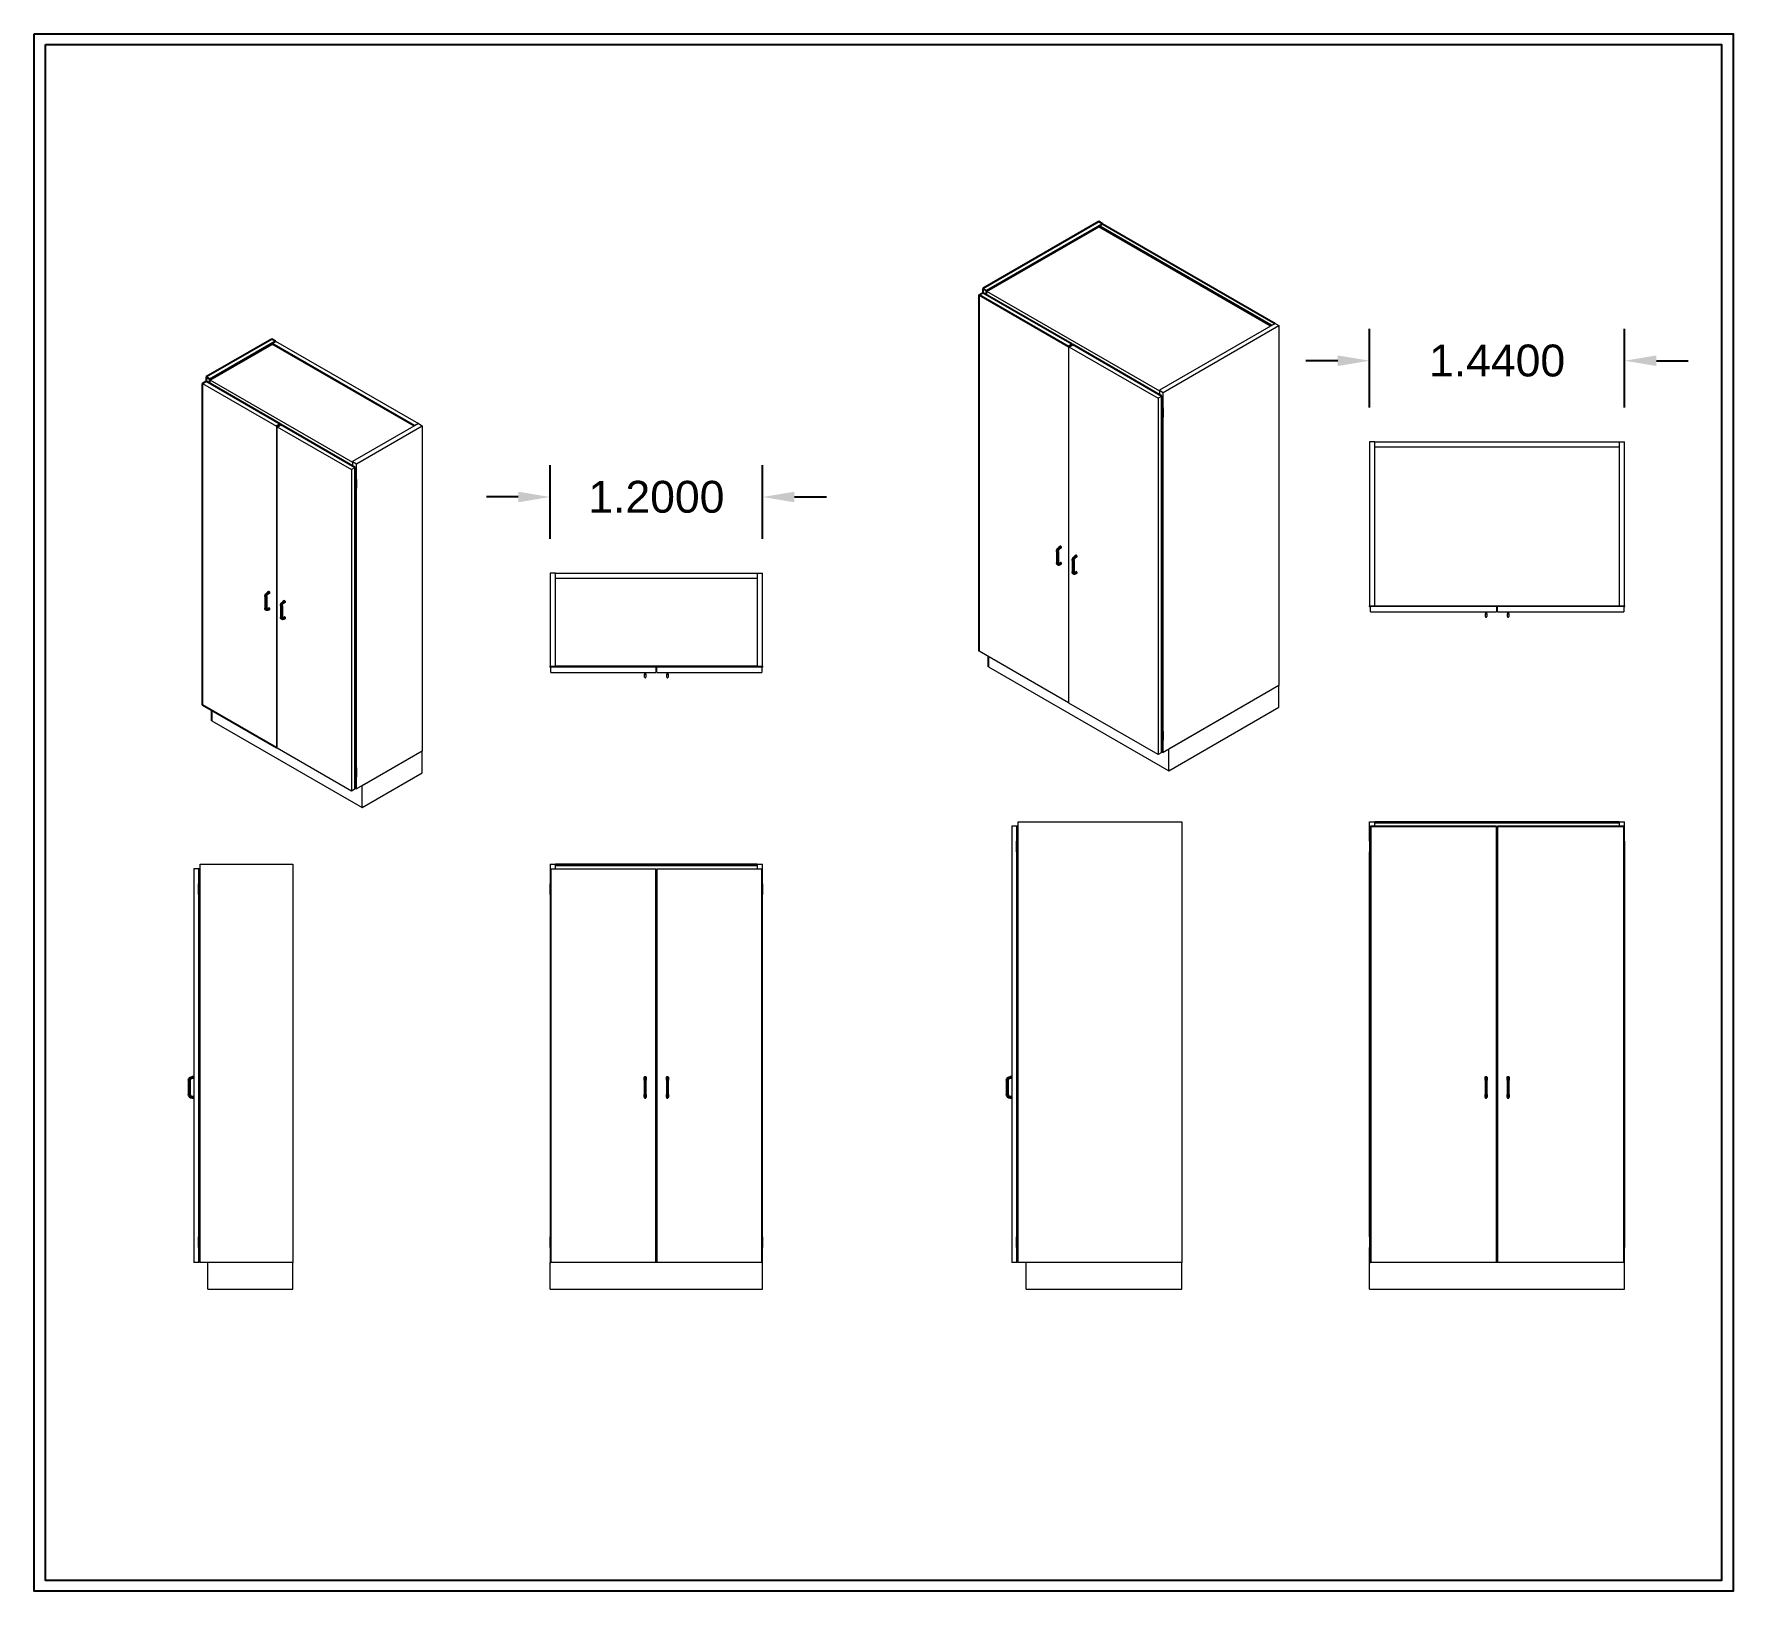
# Paper-space layout 'Projects1200x1100' of a CAD drawing. Header units: inches. Extents: x 55.011 to 55.328, y 90.128 to 90.419.
# The model-space entities are those that its viewports show. They can reach past a viewport. Long polylines and large blocks are cut down to what shows.
import ezdxf

# ---------------------------------------------------------------- set-up
doc = ezdxf.new("R2010")
doc.units = ezdxf.units.IN
doc.header["$MEASUREMENT"] = 0
doc.layers.add('0001-Text 1 30', color=250, linetype='Continuous')
doc.layers.add('002_Medium_1 30', color=252, linetype='Continuous')
doc.layers.add('001_Dark_1 30', color=250, linetype='Continuous', lineweight=0)
doc.layers.add('02', color=251, linetype='Continuous', plot=False)
doc.layers.add('Rectang.', color=251, linetype='Continuous', plot=False)
doc.styles.get("Standard").update_dxf_attribs({"font": 'arial.ttf'})
doc.dimstyles.get("Standard").update_dxf_attribs({"dimtxt": 0.18, "dimasz": 0.18, "dimexe": 0.18, "dimexo": 0.0625, "dimgap": 0.09, "dimtad": 0, "dimtih": 1, "dimtoh": 1, "dimdec": 4, "dimzin": 0, "dimdsep": 46, "dimtxsty": 'Standard', "dimcen": 0.09, "dimadec": 0, "dimazin": 0, "dimtfac": 1, "dimtdec": 4, "dimtofl": 0, "dimtmove": 0, "dimatfit": 3, "dimfxl": 0, "dimtolj": 1, "dimtzin": 0, "dimarcsym": 0})

psp = doc.layouts.new('Projects1200x1100')

msp = doc.modelspace()

# ---------------------------------------------------------------- blocks, each defined once
blk = doc.blocks.new('*D0')
at = {"layer": '0001-Text 1 30', "color": 0, "lineweight": -2}
for p, q in [((21.8116, 16.5206), (21.8116, 16.9368)), ((23.0116, 16.5206), (23.0116, 16.9368)), ((21.6316, 16.7568), (21.4516, 16.7568)), ((23.1916, 16.7568), (23.3716, 16.7568))]:
    blk.add_line(p, q, dxfattribs=at)
at = {"layer": '0001-Text 1 30', "color": 0}
for points in [[(21.6316, 16.7868), (21.6316, 16.7268), (21.8116, 16.7568)], [(23.1916, 16.7868), (23.1916, 16.7268), (23.0116, 16.7568)]]:
    blk.add_solid(points, dxfattribs=at)
at = {"layer": 'Defpoints', "color": 0}
for p in [(21.8116, 16.7568), (21.8116, 16.4581), (23.0116, 16.4581)]:
    blk.add_point(p, dxfattribs=at)
at = {"layer": '0001-Text 1 30', "color": 0, "insert": (22.4116, 16.7568), "char_height": 0.18, "attachment_point": 5}
blk.add_mtext('\\A1;1.2000', dxfattribs=at)
blk = doc.blocks.new('*D1')
at = {"layer": '0001-Text 1 30', "color": 0, "lineweight": -2}
for p, q in [((26.4397, 17.2622), (26.4397, 17.7065)), ((27.8797, 17.2622), (27.8797, 17.7065)), ((26.2597, 17.5265), (26.0797, 17.5265)), ((28.0597, 17.5265), (28.2397, 17.5265))]:
    blk.add_line(p, q, dxfattribs=at)
at = {"layer": '0001-Text 1 30', "color": 0}
for points in [[(26.2597, 17.5565), (26.2597, 17.4965), (26.4397, 17.5265)], [(28.0597, 17.5565), (28.0597, 17.4965), (27.8797, 17.5265)]]:
    blk.add_solid(points, dxfattribs=at)
at = {"layer": 'Defpoints', "color": 0}
for p in [(26.4397, 17.5265), (26.4397, 17.1997), (27.8797, 17.1997)]:
    blk.add_point(p, dxfattribs=at)
at = {"layer": '0001-Text 1 30', "color": 0, "insert": (27.1597, 17.5265), "char_height": 0.18, "attachment_point": 5}
blk.add_mtext('\\A1;1.4400', dxfattribs=at)

# ---------------------------------------------------------------- dimensions: what is measured, and where the dimension line sits
at = {"layer": '0001-Text 1 30'}
for base, p1, p2, picture, middle in [((26.43969, 17.52648), (27.87969, 17.19968), (26.43969, 17.19968), '*D1', (27.15969, 17.52648)), ((21.81158, 16.75679), (23.01158, 16.45811), (21.81158, 16.45811), '*D0', (22.41158, 16.75679))]:
    dim = msp.add_linear_dim(base=base, p1=p1, p2=p2, angle=180, dimstyle='Standard', dxfattribs=at)
    dim.commit()
    dim.dimension.update_dxf_attribs({"geometry": picture, "text_midpoint": middle})

# ---------------------------------------------------------------- linework, layer by layer
at = {"layer": '001_Dark_1 30', "extrusion": (5.55112e-17, 0.816497, 0.57735)}
for p, q in [((24.27689, 17.91888), (25.2527, 17.3555)), ((25.90677, 17.73721), (25.2527, 17.35958)), ((25.27391, 17.34734), (25.92798, 17.72497)), ((25.90677, 17.73721), (25.88556, 17.72497)), ((25.90677, 17.73721), (25.92798, 17.72497)), ((25.92798, 17.72497), (25.92798, 15.69189)), ((21.04289, 17.157), (20.24033, 17.62036)), ((20.26154, 17.63669), (21.06764, 17.17129)), ((24.73828, 17.6076), (24.73828, 15.59493)), ((24.74181, 15.59289), (24.74181, 17.60555)), ((24.74181, 17.60555), (25.24563, 17.31468)), ((19.84788, 17.39786), (20.26684, 17.15598)), ((19.89031, 17.41828), (20.69641, 16.95287)), ((25.26684, 17.32692), (25.24563, 17.31468)), ((25.24563, 17.31468), (25.24563, 15.30201)), ((25.2527, 17.35958), (25.27391, 17.34734)), ((25.2527, 17.35958), (25.2527, 17.33509)), ((25.2527, 17.3555), (25.2527, 17.33509)), ((25.27391, 15.31426), (25.27391, 17.34734)), ((20.26684, 17.15598), (20.26684, 15.33927)), ((20.27038, 15.33723), (20.27038, 17.15393)), ((20.27038, 17.15393), (20.68934, 16.91205)), ((21.06764, 17.17129), (20.69641, 16.95695)), ((20.71762, 16.94471), (21.08885, 17.15904)), ((21.06764, 17.17129), (21.04643, 17.15904)), ((21.06764, 17.17129), (21.08885, 17.15904)), ((21.08885, 17.15904), (21.08885, 15.32192)), ((20.71055, 16.92429), (20.68934, 16.91205)), ((20.68934, 16.91205), (20.68934, 15.09534)), ((20.69641, 16.95695), (20.71762, 16.94471)), ((20.69641, 16.95695), (20.69641, 16.93246)), ((20.69641, 16.95287), (20.69641, 16.93246)), ((20.71762, 15.10759), (20.71762, 16.94471)), ((24.73828, 15.59493), (24.23446, 15.88581)), ((24.2875, 15.79803), (25.30573, 15.21016)), ((25.92798, 15.69189), (25.27391, 15.31426)), ((25.92798, 15.69189), (25.30573, 15.33263)), ((25.92798, 15.56942), (25.92798, 15.69189)), ((24.74181, 15.59697), (24.73828, 15.59493)), ((25.24563, 15.30201), (24.74181, 15.59289)), ((25.30573, 15.21016), (25.92798, 15.56942)), ((19.90091, 15.49338), (20.74944, 15.00349)), ((20.27038, 15.34131), (20.26684, 15.33927)), ((20.68934, 15.09534), (20.27038, 15.33723)), ((21.08885, 15.32192), (20.71762, 15.10759)), ((21.08885, 15.32192), (20.74944, 15.12596)), ((21.08885, 15.19945), (21.08885, 15.32192)), ((25.26684, 15.31426), (25.24563, 15.30201)), ((25.26684, 15.31834), (25.27391, 15.31426)), ((25.30573, 15.21016), (25.30573, 15.33263)), ((20.74944, 15.00349), (21.08885, 15.19945)), ((20.71055, 15.10759), (20.68934, 15.09534)), ((20.71055, 15.11167), (20.71762, 15.10759)), ((20.74944, 15.00349), (20.74944, 15.12596))]:
    msp.add_line(p, q, dxfattribs=at)
at = {"layer": '001_Dark_1 30'}
for p, q in [((26.43969, 17.06778), (26.43969, 16.14278)), ((26.46969, 17.06778), (26.43969, 17.06778)), ((26.46969, 16.14278), (26.46969, 17.06778)), ((26.46969, 17.03778), (26.46969, 17.06778)), ((26.46969, 17.06778), (27.84969, 17.06778)), ((27.84969, 17.03778), (26.46969, 17.03778)), ((27.84969, 17.06778), (27.87969, 17.06778)), ((27.84969, 17.06778), (27.84969, 16.14278)), ((27.84969, 17.06778), (27.84969, 17.03778)), ((27.87969, 16.14278), (27.87969, 17.06778)), ((21.81158, 16.32621), (21.81158, 15.80121)), ((21.84158, 16.32621), (21.81158, 16.32621)), ((21.84158, 16.29621), (21.84158, 16.32621)), ((21.84158, 16.32621), (22.98158, 16.32621)), ((21.84158, 15.80121), (21.84158, 16.32621)), ((22.98158, 16.32621), (22.98158, 16.29621)), ((22.98158, 16.32621), (23.01158, 16.32621)), ((22.98158, 16.32621), (22.98158, 15.80121)), ((23.01158, 15.80121), (23.01158, 16.32621)), ((22.98158, 16.29621), (21.84158, 16.29621)), ((26.43969, 16.14278), (26.46969, 16.14278)), ((26.43969, 16.13778), (26.43969, 16.14278)), ((26.44469, 16.10778), (26.44469, 16.13778)), ((27.15719, 16.13778), (26.44469, 16.13778)), ((26.46969, 16.14278), (27.84969, 16.14278)), ((26.46969, 16.14278), (26.46969, 16.13778)), ((27.15719, 16.13778), (27.15719, 16.10778)), ((27.16219, 16.10778), (27.16219, 16.13778)), ((27.87469, 16.13778), (27.16219, 16.13778)), ((27.39969, 16.13778), (27.39969, 16.14278)), ((27.63969, 16.14278), (27.63969, 16.13778)), ((27.84969, 16.14278), (27.87969, 16.14278)), ((27.84969, 16.13778), (27.84969, 16.14278)), ((27.87469, 16.13778), (27.87469, 16.10778)), ((27.87969, 16.14278), (27.87969, 16.13778)), ((26.44469, 16.10778), (27.15719, 16.10778)), ((27.09344, 16.10778), (27.09344, 16.09778)), ((27.09344, 16.08153), (27.09344, 16.09778)), ((27.10094, 16.09778), (27.10094, 16.10778)), ((27.10094, 16.09778), (27.10094, 16.08153)), ((27.16219, 16.10778), (27.87469, 16.10778)), ((27.21844, 16.10778), (27.21844, 16.09778)), ((27.21844, 16.08153), (27.21844, 16.09778)), ((27.22594, 16.09778), (27.22594, 16.10778)), ((27.22594, 16.09778), (27.22594, 16.08153)), ((21.81158, 15.79621), (21.81158, 15.80121)), ((21.81158, 15.80121), (21.84158, 15.80121)), ((21.81658, 15.76621), (21.81658, 15.79621)), ((22.40908, 15.79621), (21.81658, 15.79621)), ((21.81658, 15.76621), (22.40908, 15.76621)), ((21.84158, 15.80121), (21.84158, 15.79621)), ((22.34533, 15.76621), (22.34533, 15.75621)), ((22.34533, 15.73996), (22.34533, 15.75621)), ((22.35283, 15.75621), (22.35283, 15.76621)), ((22.35283, 15.75621), (22.35283, 15.73996)), ((22.40908, 15.79621), (22.40908, 15.76621)), ((22.41408, 15.76621), (22.41408, 15.79621)), ((23.00658, 15.79621), (22.41408, 15.79621)), ((22.41408, 15.76621), (23.00658, 15.76621)), ((22.47033, 15.76621), (22.47033, 15.75621)), ((22.47033, 15.73996), (22.47033, 15.75621)), ((22.47783, 15.75621), (22.47783, 15.76621)), ((22.47783, 15.75621), (22.47783, 15.73996)), ((22.98158, 15.79621), (22.98158, 15.80121)), ((22.98158, 15.80121), (23.01158, 15.80121)), ((23.00658, 15.79621), (23.00658, 15.76621)), ((23.01158, 15.80121), (23.01158, 15.79621))]:
    msp.add_line(p, q, dxfattribs=at)
at = {"layer": '001_Dark_1 30', "extrusion": (0, 1, 0)}
for p, q in [((24.41929, 14.8974), (24.41929, 12.4324)), ((24.44929, 14.8974), (24.41929, 14.8974)), ((24.45429, 14.9224), (25.37929, 14.9224)), ((24.45429, 12.4324), (24.45429, 14.9224)), ((25.37929, 14.9224), (25.37929, 12.4324)), ((26.43969, 14.9224), (26.46969, 14.9224)), ((26.43969, 14.8124), (26.43969, 14.9224)), ((26.46969, 14.8974), (26.46969, 14.9224)), ((27.84969, 14.9224), (26.46969, 14.9224)), ((26.46969, 14.8974), (26.46969, 14.9174)), ((27.15719, 14.8874), (27.16219, 14.8874)), ((27.16219, 14.8874), (27.15719, 14.8874)), ((27.84969, 14.9224), (27.87969, 14.9224)), ((27.84969, 14.9224), (27.84969, 14.8974)), ((27.84969, 14.9174), (27.84969, 14.8974)), ((27.87969, 14.8124), (27.87969, 14.9224)), ((24.45429, 14.8124), (24.44929, 14.8124)), ((24.45429, 14.7524), (24.45429, 14.8124)), ((26.43969, 14.8124), (26.43969, 14.7524)), ((26.44469, 14.8124), (26.43969, 14.8124)), ((27.87469, 14.8124), (27.87969, 14.8124)), ((27.87969, 14.8124), (27.87969, 14.7524)), ((19.83447, 14.6824), (20.35947, 14.6824)), ((19.83447, 12.4324), (19.83447, 14.6824)), ((20.35947, 14.6824), (20.35947, 12.4324)), ((21.81158, 14.6824), (21.84158, 14.6824)), ((21.81158, 14.6824), (21.81158, 14.5724)), ((22.98158, 14.6824), (21.84158, 14.6824)), ((21.84158, 14.6574), (21.84158, 14.6824)), ((22.98158, 14.6824), (23.01158, 14.6824)), ((22.98158, 14.6824), (22.98158, 14.6574)), ((23.01158, 14.5724), (23.01158, 14.6824)), ((24.44929, 14.7524), (24.45429, 14.7524)), ((26.44469, 14.7524), (26.43969, 14.7524)), ((26.43969, 12.5774), (26.43969, 14.7524)), ((26.43969, 14.7524), (26.44469, 14.7524)), ((27.87969, 14.7524), (27.87469, 14.7524)), ((19.79947, 14.6574), (19.79947, 12.4324)), ((19.82947, 14.6574), (19.79947, 14.6574)), ((21.81658, 14.6574), (22.40908, 14.6574)), ((21.84158, 14.6574), (21.84158, 14.6774)), ((22.41408, 14.6474), (22.40908, 14.6474)), ((22.41408, 14.6574), (23.00658, 14.6574)), ((22.98158, 14.6774), (22.98158, 14.6574)), ((19.83447, 14.5724), (19.82947, 14.5724)), ((19.82947, 14.5124), (19.83447, 14.5124)), ((19.83447, 14.5124), (19.83447, 14.5724)), ((21.81158, 14.5124), (21.81158, 14.5724)), ((21.81158, 14.5724), (21.81658, 14.5724)), ((21.81658, 14.5124), (21.81158, 14.5124)), ((21.81158, 14.5124), (21.81158, 12.5774)), ((23.00658, 14.5724), (23.01158, 14.5724)), ((23.01158, 14.5124), (23.00658, 14.5124)), ((23.01158, 14.5724), (23.01158, 14.5124)), ((23.01158, 12.5774), (23.01158, 14.5124)), ((24.45429, 14.2099), (24.44929, 14.2099)), ((24.44929, 13.8899), (24.45429, 13.8899)), ((19.83447, 12.5774), (19.82947, 12.5774)), ((19.83447, 12.5174), (19.83447, 12.5774)), ((21.81158, 12.5174), (21.81158, 12.5774)), ((21.81158, 12.5774), (21.81658, 12.5774)), ((23.00658, 12.5774), (23.01158, 12.5774)), ((23.01158, 12.5774), (23.01158, 12.5174)), ((24.45429, 12.5774), (24.44929, 12.5774)), ((24.45429, 12.5174), (24.45429, 12.5774)), ((26.43969, 12.5774), (26.43969, 12.5174)), ((26.44469, 12.5774), (26.43969, 12.5774)), ((27.87469, 12.5774), (27.87969, 12.5774)), ((27.87969, 12.5774), (27.87969, 12.5174)), ((19.82947, 12.5174), (19.83447, 12.5174)), ((21.81158, 12.5174), (21.81158, 12.4324)), ((21.81658, 12.5174), (21.81158, 12.5174)), ((23.01158, 12.5174), (23.00658, 12.5174)), ((23.01158, 12.4324), (23.01158, 12.5174)), ((24.44929, 12.5174), (24.45429, 12.5174)), ((26.43969, 12.4324), (26.43969, 12.5174)), ((26.43969, 12.5174), (26.44469, 12.5174)), ((27.87969, 12.5174), (27.87469, 12.5174)), ((27.87969, 12.4324), (27.87969, 12.5174)), ((19.82947, 12.4324), (19.79947, 12.4324)), ((20.35947, 12.4324), (19.83447, 12.4324)), ((19.87947, 12.2824), (19.87947, 12.4324)), ((20.35947, 12.4324), (19.87947, 12.4324)), ((20.35947, 12.2824), (20.35947, 12.4324)), ((21.81158, 12.4324), (21.81658, 12.4324)), ((21.81158, 12.2824), (21.81158, 12.4324)), ((22.40908, 12.4324), (21.81658, 12.4324)), ((22.40908, 12.4624), (22.41408, 12.4624)), ((22.41408, 12.4324), (22.40908, 12.4324)), ((23.00658, 12.4324), (22.41408, 12.4324)), ((23.00658, 12.4324), (23.01158, 12.4324)), ((23.01158, 12.2824), (23.01158, 12.4324)), ((24.44929, 12.4324), (24.41929, 12.4324)), ((25.37929, 12.4324), (24.45429, 12.4324)), ((24.49929, 12.2824), (24.49929, 12.4324)), ((25.37929, 12.4324), (24.49929, 12.4324)), ((25.37929, 12.2824), (25.37929, 12.4324)), ((26.43969, 12.4324), (26.44469, 12.4324)), ((26.43969, 12.2824), (26.43969, 12.4324)), ((27.15719, 12.4324), (26.44469, 12.4324)), ((27.16219, 12.4624), (27.15719, 12.4624)), ((27.15719, 12.4624), (27.16219, 12.4624)), ((27.16219, 12.4324), (27.15719, 12.4324)), ((27.87469, 12.4324), (27.16219, 12.4324)), ((27.87469, 12.4324), (27.87969, 12.4324)), ((27.87969, 12.2824), (27.87969, 12.4324)), ((19.87947, 12.2824), (20.35947, 12.2824)), ((21.81158, 12.2824), (23.01158, 12.2824)), ((24.49929, 12.2824), (25.37929, 12.2824)), ((26.43969, 12.2824), (27.87969, 12.2824))]:
    msp.add_line(p, q, dxfattribs=at)
at = {"layer": '001_Dark_1 30'}
for centre in [(26.44219, 16.13778), (27.87719, 16.13778), (21.81408, 15.79621), (23.00908, 15.79621)]:
    msp.add_arc(centre, 0.0025, 180, 0, dxfattribs=at)
for points in [[(27.09344, 16.09778), (27.09344, 16.09778), (27.09353, 16.09778), (27.09391, 16.09778), (27.09451, 16.09778), (27.0953, 16.09778), (27.09621, 16.09778), (27.09719, 16.09778), (27.09818, 16.09778), (27.09909, 16.09778), (27.09988, 16.09778), (27.10048, 16.09778), (27.10086, 16.09778), (27.10095, 16.09778), (27.10094, 16.09778)], [(27.09344, 16.08153), (27.09344, 16.0812), (27.09353, 16.08055), (27.09391, 16.07963), (27.09451, 16.07885), (27.0953, 16.07825), (27.09621, 16.07787), (27.09719, 16.07774), (27.09818, 16.07787), (27.09909, 16.07825), (27.09988, 16.07885), (27.10048, 16.07963), (27.10086, 16.08055), (27.10095, 16.0812), (27.10094, 16.08153)], [(27.21844, 16.09778), (27.21844, 16.09778), (27.21853, 16.09778), (27.21891, 16.09778), (27.21951, 16.09778), (27.2203, 16.09778), (27.22121, 16.09778), (27.22219, 16.09778), (27.22318, 16.09778), (27.22409, 16.09778), (27.22488, 16.09778), (27.22548, 16.09778), (27.22586, 16.09778), (27.22595, 16.09778), (27.22594, 16.09778)], [(27.21844, 16.08153), (27.21844, 16.0812), (27.21853, 16.08055), (27.21891, 16.07963), (27.21951, 16.07885), (27.2203, 16.07825), (27.22121, 16.07787), (27.22219, 16.07774), (27.22318, 16.07787), (27.22409, 16.07825), (27.22488, 16.07885), (27.22548, 16.07963), (27.22586, 16.08055), (27.22595, 16.0812), (27.22594, 16.08153)], [(22.34533, 15.75621), (22.34533, 15.75621), (22.34541, 15.75621), (22.34579, 15.75621), (22.3464, 15.75621), (22.34718, 15.75621), (22.3481, 15.75621), (22.34908, 15.75621), (22.35006, 15.75621), (22.35097, 15.75621), (22.35176, 15.75621), (22.35236, 15.75621), (22.35274, 15.75621), (22.35283, 15.75621), (22.35283, 15.75621)], [(22.34533, 15.73996), (22.34533, 15.73963), (22.34541, 15.73898), (22.34579, 15.73806), (22.3464, 15.73728), (22.34718, 15.73668), (22.3481, 15.7363), (22.34908, 15.73617), (22.35006, 15.7363), (22.35097, 15.73668), (22.35176, 15.73728), (22.35236, 15.73806), (22.35274, 15.73898), (22.35283, 15.73963), (22.35283, 15.73996)], [(22.47033, 15.75621), (22.47033, 15.75621), (22.47041, 15.75621), (22.47079, 15.75621), (22.4714, 15.75621), (22.47218, 15.75621), (22.4731, 15.75621), (22.47408, 15.75621), (22.47506, 15.75621), (22.47597, 15.75621), (22.47676, 15.75621), (22.47736, 15.75621), (22.47774, 15.75621), (22.47783, 15.75621), (22.47783, 15.75621)], [(22.47033, 15.73996), (22.47033, 15.73963), (22.47041, 15.73898), (22.47079, 15.73806), (22.4714, 15.73728), (22.47218, 15.73668), (22.4731, 15.7363), (22.47408, 15.73617), (22.47506, 15.7363), (22.47597, 15.73668), (22.47676, 15.73728), (22.47736, 15.73806), (22.47774, 15.73898), (22.47783, 15.73963), (22.47783, 15.73996)]]:
    msp.add_open_spline(points, degree=3, dxfattribs=at)
at = {"layer": '002_Medium_1 30', "extrusion": (5.55112e-17, 0.816497, 0.57735)}
for p, q in [((24.90975, 18.31284), (24.25568, 17.93521)), ((24.27689, 17.92297), (24.93096, 18.3006)), ((24.27689, 17.91888), (24.90975, 18.28427)), ((24.93096, 18.3006), (24.90975, 18.31284)), ((24.90975, 18.28835), (24.93096, 18.3006)), ((24.90975, 18.28427), (24.90975, 18.28835)), ((25.88556, 17.72497), (24.90975, 18.28835)), ((25.88202, 17.72293), (24.90975, 18.28427)), ((24.93096, 18.3006), (25.90677, 17.73721)), ((24.23446, 17.89847), (24.25568, 17.91072)), ((24.23446, 15.88581), (24.23446, 17.89847)), ((24.23446, 17.89847), (24.73828, 17.6076)), ((24.25568, 17.93521), (24.27689, 17.92297)), ((24.25568, 17.93521), (24.25568, 17.91072)), ((24.75949, 17.61984), (24.25568, 17.91072)), ((24.27689, 17.89847), (24.27689, 17.92297)), ((24.27689, 17.89847), (24.27689, 17.91888)), ((20.24033, 17.64894), (19.86909, 17.43461)), ((19.89031, 17.42236), (20.26154, 17.63669)), ((19.89031, 17.41828), (20.24033, 17.62036)), ((20.26154, 17.63669), (20.24033, 17.64894)), ((20.24033, 17.62444), (20.26154, 17.63669)), ((20.24033, 17.62036), (20.24033, 17.62444)), ((21.04643, 17.15904), (20.24033, 17.62444)), ((24.75949, 17.61984), (24.73828, 17.6076)), ((24.74181, 17.60555), (24.76303, 17.6178)), ((24.75949, 17.61576), (24.75949, 17.61984)), ((25.26684, 17.32692), (24.76303, 17.6178)), ((19.84788, 17.39786), (19.86909, 17.41011)), ((19.84788, 15.58116), (19.84788, 17.39786)), ((19.86909, 17.43461), (19.89031, 17.42236)), ((19.86909, 17.43461), (19.86909, 17.41011)), ((20.28806, 17.16822), (19.86909, 17.41011)), ((19.89031, 17.39786), (19.89031, 17.42236)), ((19.89031, 17.39786), (19.89031, 17.41828)), ((25.26684, 17.25752), (25.26684, 17.32692)), ((25.26611, 17.20751), (25.26611, 17.2565)), ((25.26684, 17.26161), (25.27391, 17.25752)), ((25.26684, 15.43265), (25.26684, 17.20649)), ((25.27391, 17.25752), (25.27037, 17.25548)), ((25.27037, 17.25548), (25.27037, 17.20649)), ((25.27037, 17.20649), (25.27391, 17.20853)), ((25.27391, 17.20853), (25.27391, 17.25752)), ((20.28806, 17.16822), (20.26684, 17.15598)), ((20.27038, 17.15393), (20.29159, 17.16618)), ((20.28806, 17.16414), (20.28806, 17.16822)), ((20.71055, 16.92429), (20.29159, 17.16618)), ((20.71055, 16.85489), (20.71055, 16.92429)), ((20.70982, 16.80488), (20.70982, 16.85387)), ((20.71055, 16.85898), (20.71762, 16.85489)), ((20.71055, 15.22598), (20.71055, 16.80386)), ((20.71762, 16.85489), (20.71409, 16.85285)), ((20.71409, 16.85285), (20.71409, 16.80386)), ((20.71409, 16.80386), (20.71762, 16.8059)), ((20.71762, 16.8059), (20.71762, 16.85489)), ((24.67354, 16.4497), (24.67354, 16.38438)), ((24.67994, 16.38285), (24.67994, 16.44817)), ((24.68104, 16.4497), (24.68104, 16.38438)), ((24.69398, 16.47693), (24.6869, 16.47285)), ((24.69773, 16.47044), (24.69065, 16.46636)), ((24.69143, 16.46807), (24.6985, 16.47215)), ((24.78236, 16.4259), (24.77529, 16.42182)), ((24.78611, 16.41941), (24.77904, 16.41532)), ((24.77982, 16.41704), (24.78689, 16.42112)), ((24.6869, 16.381), (24.69398, 16.38508)), ((24.69065, 16.3745), (24.69773, 16.37858)), ((24.6985, 16.3803), (24.69143, 16.37622)), ((24.76193, 16.39867), (24.76193, 16.33335)), ((24.76833, 16.33182), (24.76833, 16.39714)), ((24.76943, 16.39867), (24.76943, 16.33335)), ((24.77529, 16.32996), (24.78236, 16.33405)), ((24.77904, 16.32347), (24.78611, 16.32755)), ((24.78689, 16.32927), (24.77982, 16.32519)), ((20.22254, 16.22127), (20.21547, 16.21719)), ((20.22, 16.21241), (20.22707, 16.21649)), ((20.2021, 16.19404), (20.2021, 16.12872)), ((20.20851, 16.12719), (20.20851, 16.19251)), ((20.2096, 16.19404), (20.2096, 16.12872)), ((20.21547, 16.12533), (20.22254, 16.12942)), ((20.22629, 16.21478), (20.21922, 16.2107)), ((20.21922, 16.11884), (20.22629, 16.12292)), ((20.22707, 16.12464), (20.22, 16.12056)), ((20.29049, 16.14301), (20.29049, 16.07769)), ((20.29689, 16.07616), (20.29689, 16.14148)), ((20.29799, 16.14301), (20.29799, 16.07769)), ((20.31093, 16.17024), (20.30386, 16.16616)), ((20.31468, 16.16375), (20.30761, 16.15966)), ((20.30838, 16.16138), (20.31546, 16.16546)), ((20.30386, 16.0743), (20.31093, 16.07839)), ((20.30761, 16.06781), (20.31468, 16.07189)), ((20.31546, 16.07361), (20.30838, 16.06953)), ((24.2875, 15.79803), (24.2875, 15.85519)), ((20.26684, 15.33927), (19.84788, 15.58116)), ((19.90091, 15.49338), (19.90091, 15.55054)), ((25.26611, 15.38264), (25.26611, 15.43163)), ((25.26684, 15.43674), (25.27391, 15.43265)), ((25.26684, 15.31426), (25.26684, 15.38162)), ((25.27391, 15.43265), (25.27037, 15.43061)), ((25.27037, 15.43061), (25.27037, 15.38162)), ((25.27037, 15.38162), (25.27391, 15.38366)), ((25.27391, 15.38366), (25.27391, 15.43265)), ((20.70982, 15.17597), (20.70982, 15.22496)), ((20.71055, 15.23006), (20.71762, 15.22598)), ((20.71055, 15.10759), (20.71055, 15.17495)), ((20.71762, 15.22598), (20.71409, 15.22394)), ((20.71409, 15.22394), (20.71409, 15.17495)), ((20.71409, 15.17495), (20.71762, 15.17699)), ((20.71762, 15.17699), (20.71762, 15.22598))]:
    msp.add_line(p, q, dxfattribs=at)
at = {"layer": '002_Medium_1 30'}
msp.add_line((21.84158, 15.80121), (22.98158, 15.80121), dxfattribs=at)
at = {"layer": '002_Medium_1 30', "extrusion": (0, 1, 0)}
for p, q in [((24.44929, 14.8124), (24.44929, 14.8974)), ((26.44469, 14.8974), (27.15719, 14.8974)), ((26.44469, 14.8974), (26.44469, 12.4324)), ((26.46969, 14.9174), (27.84969, 14.9174)), ((27.15719, 14.8974), (27.15719, 12.4324)), ((27.16219, 12.4324), (27.16219, 14.8974)), ((27.16219, 14.8974), (27.87469, 14.8974)), ((27.87469, 14.8974), (27.87469, 12.4324)), ((24.44679, 14.8124), (24.44929, 14.8124)), ((24.44679, 14.7524), (24.44679, 14.8124)), ((24.44929, 14.8124), (24.44929, 14.7524)), ((24.44929, 14.7524), (24.44679, 14.7524)), ((24.44929, 12.5774), (24.44929, 14.7524)), ((27.87969, 12.5774), (27.87969, 14.7524)), ((19.82947, 14.5724), (19.82947, 14.6574)), ((21.81658, 12.4324), (21.81658, 14.6574)), ((21.84158, 14.6774), (22.98158, 14.6774)), ((22.40908, 14.6574), (22.40908, 12.4324)), ((22.41408, 12.4324), (22.41408, 14.6574)), ((23.00658, 14.6574), (23.00658, 12.4324)), ((19.82697, 14.5724), (19.82947, 14.5724)), ((19.82697, 14.5124), (19.82697, 14.5724)), ((19.82947, 14.5124), (19.82697, 14.5124)), ((19.82947, 14.5724), (19.82947, 14.5124)), ((19.82947, 12.5774), (19.82947, 14.5124)), ((19.76947, 13.4624), (19.76947, 13.3824)), ((19.77322, 13.3824), (19.77322, 13.4624)), ((19.77697, 13.4624), (19.77697, 13.3824)), ((19.79947, 13.4824), (19.78947, 13.4824)), ((19.78947, 13.47865), (19.79947, 13.47865)), ((19.79947, 13.4749), (19.78947, 13.4749)), ((22.34533, 13.4624), (22.34533, 13.47865)), ((22.34533, 13.4624), (22.34533, 13.3824)), ((22.35283, 13.47865), (22.35283, 13.4624)), ((22.35283, 13.3824), (22.35283, 13.4624)), ((22.47033, 13.4624), (22.47033, 13.47865)), ((22.47033, 13.4624), (22.47033, 13.3824)), ((22.47783, 13.47865), (22.47783, 13.4624)), ((22.47783, 13.3824), (22.47783, 13.4624)), ((24.38929, 13.4624), (24.38929, 13.3824)), ((24.39304, 13.3824), (24.39304, 13.4624)), ((24.39679, 13.4624), (24.39679, 13.3824)), ((24.41929, 13.4824), (24.40929, 13.4824)), ((24.40929, 13.47865), (24.41929, 13.47865)), ((24.41929, 13.4749), (24.40929, 13.4749)), ((27.09344, 13.4624), (27.09344, 13.47865)), ((27.09344, 13.4624), (27.09344, 13.3824)), ((27.10094, 13.47865), (27.10094, 13.4624)), ((27.10094, 13.3824), (27.10094, 13.4624)), ((27.21844, 13.4624), (27.21844, 13.47865)), ((27.21844, 13.4624), (27.21844, 13.3824)), ((27.22594, 13.47865), (27.22594, 13.4624)), ((27.22594, 13.3824), (27.22594, 13.4624)), ((19.78947, 13.3699), (19.79947, 13.3699)), ((19.79947, 13.36615), (19.78947, 13.36615)), ((19.78947, 13.3624), (19.79947, 13.3624)), ((22.34533, 13.36615), (22.34533, 13.3824)), ((22.35283, 13.3824), (22.35283, 13.36615)), ((22.47033, 13.36615), (22.47033, 13.3824)), ((22.47783, 13.3824), (22.47783, 13.36615)), ((24.40929, 13.3699), (24.41929, 13.3699)), ((24.41929, 13.36615), (24.40929, 13.36615)), ((24.40929, 13.3624), (24.41929, 13.3624)), ((27.09344, 13.36615), (27.09344, 13.3824)), ((27.10094, 13.3824), (27.10094, 13.36615)), ((27.21844, 13.36615), (27.21844, 13.3824)), ((27.22594, 13.3824), (27.22594, 13.36615)), ((19.82697, 12.5774), (19.82947, 12.5774)), ((19.82697, 12.5174), (19.82697, 12.5774)), ((19.82947, 12.5774), (19.82947, 12.5174)), ((24.44679, 12.5774), (24.44929, 12.5774)), ((24.44679, 12.5174), (24.44679, 12.5774)), ((24.44929, 12.5774), (24.44929, 12.5174)), ((19.82947, 12.5174), (19.82697, 12.5174)), ((19.82947, 12.4324), (19.82947, 12.5174)), ((24.44929, 12.5174), (24.44679, 12.5174)), ((24.44929, 12.4324), (24.44929, 12.5174))]:
    msp.add_line(p, q, dxfattribs=at)
at = {"layer": '002_Medium_1 30', "extrusion": (0, 0, -1)}
for centre, start, end in [((-19.78947, 13.4624), 0, 90), ((-24.40929, 13.4624), 0, 90), ((-19.78947, 13.3824), 270, 0), ((-24.40929, 13.3824), 270, 0)]:
    msp.add_arc(centre, 0.02, start, end, dxfattribs=at)
at = {"layer": '002_Medium_1 30'}
for centre, start, end in [((19.78947, 13.4624), 90, 180), ((24.40929, 13.4624), 90, 180), ((19.78947, 13.3824), 180, 270), ((24.40929, 13.3824), 180, 270)]:
    msp.add_arc(centre, 0.0125, start, end, dxfattribs=at)
at = {"layer": '002_Medium_1 30', "extrusion": (4.7997e-18, -8.60009e-31, -1)}
msp.add_ellipse((25.26861, 17.2565), major_axis=(-0.0025, 0), ratio=0.5773503, start_param=-2.3561945, end_param=0.7853982, dxfattribs=at)
at = {"layer": '002_Medium_1 30'}
for centre, major_axis, start_param, end_param in [((25.26861, 17.20751), (-0.0025, 0), 0, 2.3561945), ((20.71232, 16.80488), (-0.0025, 0), 0, 2.3561945), ((24.69585, 16.47369), (-0.00188, 0.00325), -2.3561945, 0), ((24.69585, 16.47369), (0.00187, -0.00325), 0, 0.7853982), ((24.78424, 16.42265), (-0.00188, 0.00325), -2.3561945, 0), ((24.78424, 16.42265), (0.00187, -0.00325), 0, 0.7853982), ((24.69585, 16.38183), (-0.00188, 0.00325), -2.3561945, 0), ((24.69585, 16.38183), (0.00187, -0.00325), 0, 0.7853982), ((24.78424, 16.3308), (-0.00188, 0.00325), -2.3561945, 0), ((24.78424, 16.3308), (0.00187, -0.00325), 0, 0.7853982), ((20.22442, 16.21803), (-0.00188, 0.00325), -2.3561945, 0), ((20.22442, 16.21803), (0.00187, -0.00325), 0, 0.7853982), ((20.22442, 16.12617), (-0.00188, 0.00325), -2.3561945, 0), ((20.22442, 16.12617), (0.00188, -0.00325), 0, 0.7853982), ((20.3128, 16.16699), (-0.00188, 0.00325), -2.3561945, 0), ((20.3128, 16.16699), (0.00187, -0.00325), 0, 0.7853982), ((20.3128, 16.07514), (-0.00188, 0.00325), -2.3561945, 0), ((20.3128, 16.07514), (0.00188, -0.00325), 0, 0.7853982), ((25.26861, 15.38264), (-0.0025, 0), 0, 2.3561945), ((20.71232, 15.17597), (-0.0025, 0), 0, 2.3561945)]:
    msp.add_ellipse(centre, major_axis=major_axis, ratio=0.5773503, start_param=start_param, end_param=end_param, dxfattribs=at)
at = {"layer": '002_Medium_1 30', "extrusion": (4.7997e-18, 3.88578e-16, -1)}
msp.add_ellipse((20.71232, 16.85387), major_axis=(-0.0025, 0), ratio=0.5773503, start_param=-2.3561945, end_param=0.7853982, dxfattribs=at)
at = {"layer": '002_Medium_1 30', "extrusion": (-3.46425e-17, 2.77556e-16, -1)}
msp.add_ellipse((25.26861, 15.43163), major_axis=(-0.0025, 0), ratio=0.5773503, start_param=-2.3561945, end_param=0.7853982, dxfattribs=at)
at = {"layer": '002_Medium_1 30', "extrusion": (9.24045e-17, 1.66533e-16, -1)}
msp.add_ellipse((20.71232, 15.22496), major_axis=(-0.0025, 0), ratio=0.5773503, start_param=-2.3561945, end_param=0.7853982, dxfattribs=at)
at = {"layer": '002_Medium_1 30'}
for points, knots in [([(24.67354, 16.4497), (24.67354, 16.45143), (24.67377, 16.45322), (24.67464, 16.4568), (24.67527, 16.4586), (24.67688, 16.46208), (24.67786, 16.46377), (24.68007, 16.4669), (24.68131, 16.46835), (24.68398, 16.47089), (24.68541, 16.47199), (24.6869, 16.47285)], [4.712389, 4.712389, 4.712389, 4.712389, 5.0265482, 5.0265482, 5.3407075, 5.3407075, 5.6548668, 5.6548668, 5.969026, 5.969026, 6.2831853, 6.2831853, 6.2831853, 6.2831853]), ([(24.68104, 16.4497), (24.68104, 16.45061), (24.68115, 16.45164), (24.68162, 16.45386), (24.68199, 16.45506), (24.68297, 16.45746), (24.68359, 16.45868), (24.68502, 16.46098), (24.68583, 16.46206), (24.68752, 16.46396), (24.68841, 16.46478), (24.68974, 16.46579), (24.69021, 16.4661), (24.69065, 16.46636)], [4.712389, 4.712389, 4.712389, 4.712389, 4.9846348, 4.9846348, 5.2657352, 5.2657352, 5.5535816, 5.5535816, 5.843109, 5.843109, 6.1288028, 6.1288028, 6.2831853, 6.2831853, 6.2831853, 6.2831853]), ([(24.76193, 16.39867), (24.76193, 16.4004), (24.76216, 16.40219), (24.76303, 16.40577), (24.76366, 16.40757), (24.76527, 16.41105), (24.76624, 16.41273), (24.76846, 16.41587), (24.7697, 16.41732), (24.77237, 16.41986), (24.77379, 16.42096), (24.77529, 16.42182)], [4.712389, 4.712389, 4.712389, 4.712389, 5.0265482, 5.0265482, 5.3407075, 5.3407075, 5.6548668, 5.6548668, 5.969026, 5.969026, 6.2831853, 6.2831853, 6.2831853, 6.2831853]), ([(24.76943, 16.39867), (24.76943, 16.39958), (24.76954, 16.40061), (24.77001, 16.40283), (24.77038, 16.40402), (24.77136, 16.40643), (24.77198, 16.40765), (24.77341, 16.40995), (24.77422, 16.41103), (24.77591, 16.41293), (24.7768, 16.41375), (24.77813, 16.41476), (24.7786, 16.41507), (24.77904, 16.41532)], [4.712389, 4.712389, 4.712389, 4.712389, 4.9846348, 4.9846348, 5.2657352, 5.2657352, 5.5535816, 5.5535816, 5.843109, 5.843109, 6.1288028, 6.1288028, 6.2831853, 6.2831853, 6.2831853, 6.2831853]), ([(24.69065, 16.3745), (24.68916, 16.37364), (24.68759, 16.373), (24.68436, 16.37234), (24.68268, 16.37234), (24.6798, 16.37309), (24.67858, 16.3737), (24.67655, 16.37536), (24.67574, 16.37638), (24.67441, 16.37882), (24.67396, 16.38026), (24.6736, 16.38262), (24.67354, 16.38349), (24.67354, 16.38438)], [3.1415927, 3.1415927, 3.1415927, 3.1415927, 3.4557519, 3.4557519, 3.769572, 3.769572, 4.0211758, 4.0211758, 4.2658957, 4.2658957, 4.5512353, 4.5512353, 4.712389, 4.712389, 4.712389, 4.712389]), ([(24.6869, 16.381), (24.68612, 16.38054), (24.68538, 16.38024), (24.68413, 16.37993), (24.68363, 16.37991), (24.68285, 16.38001), (24.68259, 16.38012), (24.68209, 16.38051), (24.68183, 16.38081), (24.68135, 16.38186), (24.68116, 16.38257), (24.68105, 16.38375), (24.68104, 16.38406), (24.68104, 16.38438)], [3.1415927, 3.1415927, 3.1415927, 3.1415927, 3.4138385, 3.4138385, 3.6901776, 3.6901776, 4.0043369, 4.0043369, 4.3184962, 4.3184962, 4.6159117, 4.6159117, 4.712389, 4.712389, 4.712389, 4.712389]), ([(24.77904, 16.32347), (24.77754, 16.3226), (24.77598, 16.32197), (24.77275, 16.32131), (24.77107, 16.3213), (24.76819, 16.32206), (24.76697, 16.32267), (24.76494, 16.32433), (24.76412, 16.32535), (24.7628, 16.32779), (24.76235, 16.32923), (24.76199, 16.33159), (24.76193, 16.33246), (24.76193, 16.33335)], [3.1415927, 3.1415927, 3.1415927, 3.1415927, 3.4557519, 3.4557519, 3.769572, 3.769572, 4.0211758, 4.0211758, 4.2658957, 4.2658957, 4.5512353, 4.5512353, 4.712389, 4.712389, 4.712389, 4.712389]), ([(24.77529, 16.32996), (24.77451, 16.32951), (24.77377, 16.32921), (24.77252, 16.32889), (24.77202, 16.32888), (24.77123, 16.32898), (24.77098, 16.32909), (24.77048, 16.32948), (24.77022, 16.32978), (24.76974, 16.33083), (24.76954, 16.33154), (24.76944, 16.33272), (24.76943, 16.33303), (24.76943, 16.33335)], [3.1415927, 3.1415927, 3.1415927, 3.1415927, 3.4138385, 3.4138385, 3.6901776, 3.6901776, 4.0043369, 4.0043369, 4.3184962, 4.3184962, 4.6159117, 4.6159117, 4.712389, 4.712389, 4.712389, 4.712389]), ([(20.2021, 16.19404), (20.2021, 16.19577), (20.20234, 16.19756), (20.20321, 16.20114), (20.20384, 16.20294), (20.20545, 16.20642), (20.20642, 16.20811), (20.20863, 16.21124), (20.20987, 16.21269), (20.21254, 16.21523), (20.21397, 16.21633), (20.21547, 16.21719)], [4.712389, 4.712389, 4.712389, 4.712389, 5.0265482, 5.0265482, 5.3407075, 5.3407075, 5.6548668, 5.6548668, 5.969026, 5.969026, 6.2831853, 6.2831853, 6.2831853, 6.2831853]), ([(20.21922, 16.11884), (20.21772, 16.11797), (20.21615, 16.11734), (20.21292, 16.11668), (20.21125, 16.11667), (20.20836, 16.11743), (20.20715, 16.11804), (20.20512, 16.1197), (20.2043, 16.12072), (20.20297, 16.12316), (20.20253, 16.1246), (20.20217, 16.12696), (20.2021, 16.12783), (20.2021, 16.12872)], [3.1415927, 3.1415927, 3.1415927, 3.1415927, 3.4557519, 3.4557519, 3.769572, 3.769572, 4.0211758, 4.0211758, 4.2658957, 4.2658957, 4.5512353, 4.5512353, 4.712389, 4.712389, 4.712389, 4.712389]), ([(20.2096, 16.19404), (20.2096, 16.19495), (20.20971, 16.19598), (20.21018, 16.1982), (20.21055, 16.1994), (20.21154, 16.2018), (20.21216, 16.20302), (20.21359, 16.20532), (20.2144, 16.2064), (20.21609, 16.2083), (20.21697, 16.20912), (20.21831, 16.21013), (20.21877, 16.21044), (20.21922, 16.2107)], [4.712389, 4.712389, 4.712389, 4.712389, 4.9846348, 4.9846348, 5.2657352, 5.2657352, 5.5535816, 5.5535816, 5.843109, 5.843109, 6.1288028, 6.1288028, 6.2831853, 6.2831853, 6.2831853, 6.2831853]), ([(20.21547, 16.12533), (20.21468, 16.12488), (20.21395, 16.12458), (20.2127, 16.12427), (20.2122, 16.12425), (20.21141, 16.12435), (20.21116, 16.12446), (20.21066, 16.12485), (20.21039, 16.12515), (20.20992, 16.1262), (20.20972, 16.12691), (20.20962, 16.12809), (20.2096, 16.1284), (20.2096, 16.12872)], [3.1415927, 3.1415927, 3.1415927, 3.1415927, 3.4138385, 3.4138385, 3.6901776, 3.6901776, 4.0043369, 4.0043369, 4.3184962, 4.3184962, 4.6159117, 4.6159117, 4.712389, 4.712389, 4.712389, 4.712389]), ([(20.29049, 16.14301), (20.29049, 16.14474), (20.29073, 16.14653), (20.29159, 16.15011), (20.29223, 16.15191), (20.29384, 16.15539), (20.29481, 16.15707), (20.29702, 16.16021), (20.29826, 16.16166), (20.30093, 16.1642), (20.30236, 16.16529), (20.30386, 16.16616)], [4.712389, 4.712389, 4.712389, 4.712389, 5.0265482, 5.0265482, 5.3407075, 5.3407075, 5.6548668, 5.6548668, 5.969026, 5.969026, 6.2831853, 6.2831853, 6.2831853, 6.2831853]), ([(20.29799, 16.14301), (20.29799, 16.14392), (20.2981, 16.14495), (20.29857, 16.14717), (20.29894, 16.14836), (20.29993, 16.15077), (20.30055, 16.15199), (20.30198, 16.15429), (20.30278, 16.15537), (20.30448, 16.15727), (20.30536, 16.15809), (20.3067, 16.1591), (20.30716, 16.15941), (20.30761, 16.15966)], [4.712389, 4.712389, 4.712389, 4.712389, 4.9846348, 4.9846348, 5.2657352, 5.2657352, 5.5535816, 5.5535816, 5.843109, 5.843109, 6.1288028, 6.1288028, 6.2831853, 6.2831853, 6.2831853, 6.2831853]), ([(20.30761, 16.06781), (20.30611, 16.06694), (20.30454, 16.06631), (20.30131, 16.06565), (20.29963, 16.06564), (20.29675, 16.0664), (20.29553, 16.06701), (20.2935, 16.06867), (20.29269, 16.06969), (20.29136, 16.07213), (20.29092, 16.07357), (20.29055, 16.07593), (20.29049, 16.0768), (20.29049, 16.07769)], [3.1415927, 3.1415927, 3.1415927, 3.1415927, 3.4557519, 3.4557519, 3.769572, 3.769572, 4.0211758, 4.0211758, 4.2658957, 4.2658957, 4.5512353, 4.5512353, 4.712389, 4.712389, 4.712389, 4.712389]), ([(20.30386, 16.0743), (20.30307, 16.07385), (20.30234, 16.07355), (20.30109, 16.07323), (20.30059, 16.07322), (20.2998, 16.07332), (20.29954, 16.07343), (20.29904, 16.07382), (20.29878, 16.07412), (20.29831, 16.07517), (20.29811, 16.07588), (20.29801, 16.07706), (20.29799, 16.07737), (20.29799, 16.07769)], [3.1415927, 3.1415927, 3.1415927, 3.1415927, 3.4138385, 3.4138385, 3.6901776, 3.6901776, 4.0043369, 4.0043369, 4.3184962, 4.3184962, 4.6159117, 4.6159117, 4.712389, 4.712389, 4.712389, 4.712389])]:
    msp.add_open_spline(points, degree=3, knots=knots, dxfattribs=at)
for points in [[(24.67354, 16.4497), (24.67354, 16.44951), (24.67363, 16.44913), (24.674, 16.44861), (24.67461, 16.44815), (24.67539, 16.4478), (24.67631, 16.44759), (24.67729, 16.44751), (24.67827, 16.44759), (24.67919, 16.4478), (24.67971, 16.44804), (24.67994, 16.44817)], [(24.67994, 16.44817), (24.68027, 16.4524), (24.68251, 16.45995), (24.68793, 16.46567), (24.69143, 16.46807)], [(24.67994, 16.44817), (24.68017, 16.4483), (24.68057, 16.44861), (24.68095, 16.44913), (24.68104, 16.44951), (24.68104, 16.4497)], [(24.6869, 16.47285), (24.68707, 16.47295), (24.68744, 16.47306), (24.68809, 16.473), (24.68878, 16.4727), (24.68947, 16.47219), (24.69012, 16.47151), (24.69068, 16.4707), (24.6911, 16.46981), (24.69137, 16.46891), (24.69143, 16.46834), (24.69143, 16.46807)], [(24.69143, 16.46807), (24.69143, 16.4678), (24.69137, 16.46731), (24.6911, 16.46671), (24.69082, 16.46645), (24.69065, 16.46636)], [(24.76833, 16.39714), (24.76866, 16.40137), (24.7709, 16.40892), (24.77632, 16.41464), (24.77982, 16.41704)], [(24.77529, 16.42182), (24.77546, 16.42191), (24.77583, 16.42203), (24.77647, 16.42196), (24.77717, 16.42167), (24.77786, 16.42116), (24.77851, 16.42048), (24.77906, 16.41967), (24.77949, 16.41878), (24.77976, 16.41788), (24.77982, 16.41731), (24.77982, 16.41704)], [(24.77982, 16.41704), (24.77982, 16.41677), (24.77976, 16.41628), (24.77949, 16.41568), (24.77921, 16.41542), (24.77904, 16.41532)], [(24.67354, 16.38438), (24.67354, 16.38419), (24.67363, 16.38381), (24.674, 16.38329), (24.67461, 16.38283), (24.67539, 16.38248), (24.67631, 16.38227), (24.67729, 16.38219), (24.67827, 16.38227), (24.67919, 16.38249), (24.67971, 16.38272), (24.67994, 16.38285)], [(24.67994, 16.38285), (24.68017, 16.38298), (24.68057, 16.38329), (24.68095, 16.38381), (24.68104, 16.38419), (24.68104, 16.38438)], [(24.69143, 16.37622), (24.68793, 16.37457), (24.68251, 16.37404), (24.68027, 16.379), (24.67994, 16.38285)], [(24.69143, 16.37622), (24.69143, 16.37648), (24.69137, 16.37705), (24.6911, 16.37795), (24.69068, 16.37884), (24.69012, 16.37966), (24.68947, 16.38034), (24.68878, 16.38084), (24.68809, 16.38114), (24.68744, 16.3812), (24.68707, 16.38109), (24.6869, 16.381)], [(24.69065, 16.3745), (24.69082, 16.37459), (24.6911, 16.37486), (24.69137, 16.37545), (24.69143, 16.37595), (24.69143, 16.37622)], [(24.76193, 16.39867), (24.76193, 16.39848), (24.76201, 16.3981), (24.76239, 16.39758), (24.763, 16.39712), (24.76378, 16.39677), (24.7647, 16.39655), (24.76568, 16.39648), (24.76666, 16.39655), (24.76757, 16.39677), (24.7681, 16.39701), (24.76833, 16.39714)], [(24.76193, 16.33335), (24.76193, 16.33316), (24.76201, 16.33278), (24.76239, 16.33226), (24.763, 16.3318), (24.76378, 16.33145), (24.7647, 16.33124), (24.76568, 16.33116), (24.76666, 16.33124), (24.76757, 16.33145), (24.7681, 16.33169), (24.76833, 16.33182)], [(24.76833, 16.39714), (24.76856, 16.39727), (24.76896, 16.39758), (24.76934, 16.3981), (24.76943, 16.39848), (24.76943, 16.39867)], [(24.76833, 16.33182), (24.76856, 16.33195), (24.76896, 16.33226), (24.76934, 16.33278), (24.76943, 16.33316), (24.76943, 16.33335)], [(24.77982, 16.32519), (24.77632, 16.32354), (24.7709, 16.32301), (24.76866, 16.32797), (24.76833, 16.33182)], [(24.77982, 16.32519), (24.77982, 16.32545), (24.77976, 16.32602), (24.77949, 16.32692), (24.77906, 16.32781), (24.77851, 16.32862), (24.77786, 16.32931), (24.77717, 16.32981), (24.77647, 16.33011), (24.77583, 16.33017), (24.77546, 16.33006), (24.77529, 16.32996)], [(24.77904, 16.32347), (24.77921, 16.32356), (24.77949, 16.32383), (24.77976, 16.32442), (24.77982, 16.32492), (24.77982, 16.32519)], [(20.21547, 16.21719), (20.21563, 16.21728), (20.216, 16.2174), (20.21665, 16.21734), (20.21734, 16.21704), (20.21804, 16.21653), (20.21869, 16.21585), (20.21924, 16.21504), (20.21967, 16.21415), (20.21993, 16.21325), (20.22, 16.21268), (20.22, 16.21241)], [(20.2021, 16.19404), (20.2021, 16.19385), (20.20219, 16.19347), (20.20257, 16.19295), (20.20317, 16.19249), (20.20396, 16.19214), (20.20487, 16.19193), (20.20585, 16.19185), (20.20684, 16.19193), (20.20775, 16.19214), (20.20827, 16.19238), (20.20851, 16.19251)], [(20.2021, 16.12872), (20.2021, 16.12853), (20.20219, 16.12815), (20.20257, 16.12763), (20.20317, 16.12717), (20.20396, 16.12682), (20.20487, 16.12661), (20.20585, 16.12653), (20.20684, 16.12661), (20.20775, 16.12682), (20.20827, 16.12706), (20.20851, 16.12719)], [(20.20851, 16.19251), (20.20883, 16.19674), (20.21108, 16.20429), (20.21649, 16.21001), (20.22, 16.21241)], [(20.20851, 16.19251), (20.20874, 16.19264), (20.20914, 16.19295), (20.20952, 16.19347), (20.2096, 16.19385), (20.2096, 16.19404)], [(20.20851, 16.12719), (20.20874, 16.12732), (20.20914, 16.12763), (20.20952, 16.12815), (20.2096, 16.12853), (20.2096, 16.12872)], [(20.22, 16.12056), (20.21649, 16.11891), (20.21108, 16.11838), (20.20883, 16.12334), (20.20851, 16.12719)], [(20.22, 16.12056), (20.22, 16.12082), (20.21993, 16.12139), (20.21967, 16.12229), (20.21924, 16.12318), (20.21869, 16.12399), (20.21804, 16.12468), (20.21734, 16.12518), (20.21665, 16.12548), (20.216, 16.12554), (20.21563, 16.12543), (20.21547, 16.12533)], [(20.22, 16.21241), (20.22, 16.21214), (20.21993, 16.21165), (20.21967, 16.21105), (20.21938, 16.21079), (20.21922, 16.2107)], [(20.21922, 16.11884), (20.21938, 16.11893), (20.21967, 16.1192), (20.21993, 16.11979), (20.22, 16.12029), (20.22, 16.12056)], [(20.29049, 16.14301), (20.29049, 16.14282), (20.29058, 16.14244), (20.29096, 16.14191), (20.29156, 16.14146), (20.29235, 16.14111), (20.29326, 16.14089), (20.29424, 16.14082), (20.29522, 16.14089), (20.29614, 16.14111), (20.29666, 16.14134), (20.29689, 16.14148)], [(20.29689, 16.14148), (20.29722, 16.14571), (20.29947, 16.15326), (20.30488, 16.15898), (20.30838, 16.16138)], [(20.29689, 16.14148), (20.29713, 16.14161), (20.29753, 16.14191), (20.29791, 16.14244), (20.29799, 16.14282), (20.29799, 16.14301)], [(20.30386, 16.16616), (20.30402, 16.16625), (20.30439, 16.16637), (20.30504, 16.1663), (20.30573, 16.16601), (20.30643, 16.1655), (20.30707, 16.16482), (20.30763, 16.16401), (20.30806, 16.16312), (20.30832, 16.16222), (20.30839, 16.16165), (20.30838, 16.16138)], [(20.30838, 16.16138), (20.30839, 16.16111), (20.30832, 16.16061), (20.30806, 16.16002), (20.30777, 16.15976), (20.30761, 16.15966)], [(20.29049, 16.07769), (20.29049, 16.0775), (20.29058, 16.07712), (20.29096, 16.0766), (20.29156, 16.07614), (20.29235, 16.07579), (20.29326, 16.07557), (20.29424, 16.0755), (20.29522, 16.07557), (20.29614, 16.07579), (20.29666, 16.07602), (20.29689, 16.07616)], [(20.29689, 16.07616), (20.29713, 16.07629), (20.29753, 16.0766), (20.29791, 16.07712), (20.29799, 16.0775), (20.29799, 16.07769)], [(20.30838, 16.06953), (20.30488, 16.06788), (20.29947, 16.06735), (20.29722, 16.07231), (20.29689, 16.07616)], [(20.30838, 16.06953), (20.30839, 16.06979), (20.30832, 16.07036), (20.30806, 16.07126), (20.30763, 16.07215), (20.30707, 16.07296), (20.30643, 16.07365), (20.30573, 16.07415), (20.30504, 16.07445), (20.30439, 16.07451), (20.30402, 16.0744), (20.30386, 16.0743)], [(20.30761, 16.06781), (20.30777, 16.0679), (20.30806, 16.06817), (20.30832, 16.06876), (20.30839, 16.06926), (20.30838, 16.06953)], [(19.76947, 13.4624), (19.76947, 13.4624), (19.76955, 13.4624), (19.76993, 13.4624), (19.77053, 13.4624), (19.77132, 13.4624), (19.77223, 13.4624), (19.77289, 13.4624), (19.77322, 13.4624)], [(19.77322, 13.4624), (19.77368, 13.46735), (19.77685, 13.47501), (19.78451, 13.47818), (19.78947, 13.47865)], [(19.77322, 13.4624), (19.77354, 13.4624), (19.7742, 13.4624), (19.77511, 13.4624), (19.7759, 13.4624), (19.7765, 13.4624), (19.77688, 13.4624), (19.77697, 13.4624), (19.77697, 13.4624)], [(19.78947, 13.4824), (19.78947, 13.4824), (19.78947, 13.48231), (19.78947, 13.48193), (19.78947, 13.48133), (19.78947, 13.48054), (19.78947, 13.47963), (19.78947, 13.47897), (19.78947, 13.47865)], [(19.78947, 13.47865), (19.78947, 13.47832), (19.78947, 13.47766), (19.78947, 13.47675), (19.78947, 13.47596), (19.78947, 13.47536), (19.78947, 13.47498), (19.78947, 13.4749), (19.78947, 13.4749)], [(22.34533, 13.47865), (22.34533, 13.47897), (22.34541, 13.47963), (22.34579, 13.48054), (22.3464, 13.48133), (22.34718, 13.48193), (22.3481, 13.48231), (22.34908, 13.48244), (22.35006, 13.48231), (22.35097, 13.48193), (22.35176, 13.48133), (22.35236, 13.48054), (22.35274, 13.47963), (22.35283, 13.47897), (22.35283, 13.47865)], [(22.34533, 13.4624), (22.34533, 13.4624), (22.34541, 13.4624), (22.34579, 13.4624), (22.3464, 13.4624), (22.34718, 13.4624), (22.3481, 13.4624), (22.34908, 13.4624), (22.35006, 13.4624), (22.35097, 13.4624), (22.35176, 13.4624), (22.35236, 13.4624), (22.35274, 13.4624), (22.35283, 13.4624), (22.35283, 13.4624)], [(22.47033, 13.47865), (22.47033, 13.47897), (22.47041, 13.47963), (22.47079, 13.48054), (22.4714, 13.48133), (22.47218, 13.48193), (22.4731, 13.48231), (22.47408, 13.48244), (22.47506, 13.48231), (22.47597, 13.48193), (22.47676, 13.48133), (22.47736, 13.48054), (22.47774, 13.47963), (22.47783, 13.47897), (22.47783, 13.47865)], [(22.47033, 13.4624), (22.47033, 13.4624), (22.47041, 13.4624), (22.47079, 13.4624), (22.4714, 13.4624), (22.47218, 13.4624), (22.4731, 13.4624), (22.47408, 13.4624), (22.47506, 13.4624), (22.47597, 13.4624), (22.47676, 13.4624), (22.47736, 13.4624), (22.47774, 13.4624), (22.47783, 13.4624), (22.47783, 13.4624)], [(24.38929, 13.4624), (24.38929, 13.4624), (24.38937, 13.4624), (24.38975, 13.4624), (24.39035, 13.4624), (24.39114, 13.4624), (24.39206, 13.4624), (24.39271, 13.4624), (24.39304, 13.4624)], [(24.39304, 13.4624), (24.3935, 13.46735), (24.39667, 13.47501), (24.40433, 13.47818), (24.40929, 13.47865)], [(24.39304, 13.4624), (24.39336, 13.4624), (24.39402, 13.4624), (24.39493, 13.4624), (24.39572, 13.4624), (24.39632, 13.4624), (24.3967, 13.4624), (24.39679, 13.4624), (24.39679, 13.4624)], [(24.40929, 13.4824), (24.40929, 13.4824), (24.40929, 13.48231), (24.40929, 13.48193), (24.40929, 13.48133), (24.40929, 13.48054), (24.40929, 13.47963), (24.40929, 13.47897), (24.40929, 13.47865)], [(24.40929, 13.47865), (24.40929, 13.47832), (24.40929, 13.47766), (24.40929, 13.47675), (24.40929, 13.47596), (24.40929, 13.47536), (24.40929, 13.47498), (24.40929, 13.4749), (24.40929, 13.4749)], [(27.09344, 13.47865), (27.09344, 13.47897), (27.09353, 13.47963), (27.09391, 13.48054), (27.09451, 13.48133), (27.0953, 13.48193), (27.09621, 13.48231), (27.09719, 13.48244), (27.09818, 13.48231), (27.09909, 13.48193), (27.09988, 13.48133), (27.10048, 13.48054), (27.10086, 13.47963), (27.10095, 13.47897), (27.10094, 13.47865)], [(27.09344, 13.4624), (27.09344, 13.4624), (27.09353, 13.4624), (27.09391, 13.4624), (27.09451, 13.4624), (27.0953, 13.4624), (27.09621, 13.4624), (27.09719, 13.4624), (27.09818, 13.4624), (27.09909, 13.4624), (27.09988, 13.4624), (27.10048, 13.4624), (27.10086, 13.4624), (27.10095, 13.4624), (27.10094, 13.4624)], [(27.21844, 13.47865), (27.21844, 13.47897), (27.21853, 13.47963), (27.21891, 13.48054), (27.21951, 13.48133), (27.2203, 13.48193), (27.22121, 13.48231), (27.22219, 13.48244), (27.22318, 13.48231), (27.22409, 13.48193), (27.22488, 13.48133), (27.22548, 13.48054), (27.22586, 13.47963), (27.22595, 13.47897), (27.22594, 13.47865)], [(27.21844, 13.4624), (27.21844, 13.4624), (27.21853, 13.4624), (27.21891, 13.4624), (27.21951, 13.4624), (27.2203, 13.4624), (27.22121, 13.4624), (27.22219, 13.4624), (27.22318, 13.4624), (27.22409, 13.4624), (27.22488, 13.4624), (27.22548, 13.4624), (27.22586, 13.4624), (27.22595, 13.4624), (27.22594, 13.4624)], [(19.76947, 13.3824), (19.76947, 13.3824), (19.76955, 13.3824), (19.76993, 13.3824), (19.77053, 13.3824), (19.77132, 13.3824), (19.77223, 13.3824), (19.77289, 13.3824), (19.77322, 13.3824)], [(19.77322, 13.3824), (19.77354, 13.3824), (19.7742, 13.3824), (19.77511, 13.3824), (19.7759, 13.3824), (19.7765, 13.3824), (19.77688, 13.3824), (19.77697, 13.3824), (19.77697, 13.3824)], [(19.78947, 13.36615), (19.78451, 13.36661), (19.77685, 13.36978), (19.77368, 13.37744), (19.77322, 13.3824)], [(19.78947, 13.36615), (19.78947, 13.36647), (19.78947, 13.36713), (19.78947, 13.36804), (19.78947, 13.36883), (19.78947, 13.36943), (19.78947, 13.36981), (19.78947, 13.3699), (19.78947, 13.3699)], [(19.78947, 13.3624), (19.78947, 13.3624), (19.78947, 13.36248), (19.78947, 13.36286), (19.78947, 13.36346), (19.78947, 13.36425), (19.78947, 13.36516), (19.78947, 13.36582), (19.78947, 13.36615)], [(22.34533, 13.3824), (22.34533, 13.3824), (22.34541, 13.3824), (22.34579, 13.3824), (22.3464, 13.3824), (22.34718, 13.3824), (22.3481, 13.3824), (22.34908, 13.3824), (22.35006, 13.3824), (22.35097, 13.3824), (22.35176, 13.3824), (22.35236, 13.3824), (22.35274, 13.3824), (22.35283, 13.3824), (22.35283, 13.3824)], [(22.34533, 13.36615), (22.34533, 13.36582), (22.34541, 13.36516), (22.34579, 13.36425), (22.3464, 13.36346), (22.34718, 13.36286), (22.3481, 13.36248), (22.34908, 13.36235), (22.35006, 13.36248), (22.35097, 13.36286), (22.35176, 13.36346), (22.35236, 13.36425), (22.35274, 13.36516), (22.35283, 13.36582), (22.35283, 13.36615)], [(22.47033, 13.3824), (22.47033, 13.3824), (22.47041, 13.3824), (22.47079, 13.3824), (22.4714, 13.3824), (22.47218, 13.3824), (22.4731, 13.3824), (22.47408, 13.3824), (22.47506, 13.3824), (22.47597, 13.3824), (22.47676, 13.3824), (22.47736, 13.3824), (22.47774, 13.3824), (22.47783, 13.3824), (22.47783, 13.3824)], [(22.47033, 13.36615), (22.47033, 13.36582), (22.47041, 13.36516), (22.47079, 13.36425), (22.4714, 13.36346), (22.47218, 13.36286), (22.4731, 13.36248), (22.47408, 13.36235), (22.47506, 13.36248), (22.47597, 13.36286), (22.47676, 13.36346), (22.47736, 13.36425), (22.47774, 13.36516), (22.47783, 13.36582), (22.47783, 13.36615)], [(24.38929, 13.3824), (24.38929, 13.3824), (24.38937, 13.3824), (24.38975, 13.3824), (24.39035, 13.3824), (24.39114, 13.3824), (24.39206, 13.3824), (24.39271, 13.3824), (24.39304, 13.3824)], [(24.39304, 13.3824), (24.39336, 13.3824), (24.39402, 13.3824), (24.39493, 13.3824), (24.39572, 13.3824), (24.39632, 13.3824), (24.3967, 13.3824), (24.39679, 13.3824), (24.39679, 13.3824)], [(24.40929, 13.36615), (24.40433, 13.36661), (24.39667, 13.36978), (24.3935, 13.37744), (24.39304, 13.3824)], [(24.40929, 13.36615), (24.40929, 13.36647), (24.40929, 13.36713), (24.40929, 13.36804), (24.40929, 13.36883), (24.40929, 13.36943), (24.40929, 13.36981), (24.40929, 13.3699), (24.40929, 13.3699)], [(24.40929, 13.3624), (24.40929, 13.3624), (24.40929, 13.36248), (24.40929, 13.36286), (24.40929, 13.36346), (24.40929, 13.36425), (24.40929, 13.36516), (24.40929, 13.36582), (24.40929, 13.36615)], [(27.09344, 13.3824), (27.09344, 13.3824), (27.09353, 13.3824), (27.09391, 13.3824), (27.09451, 13.3824), (27.0953, 13.3824), (27.09621, 13.3824), (27.09719, 13.3824), (27.09818, 13.3824), (27.09909, 13.3824), (27.09988, 13.3824), (27.10048, 13.3824), (27.10086, 13.3824), (27.10095, 13.3824), (27.10094, 13.3824)], [(27.09344, 13.36615), (27.09344, 13.36582), (27.09353, 13.36516), (27.09391, 13.36425), (27.09451, 13.36346), (27.0953, 13.36286), (27.09621, 13.36248), (27.09719, 13.36235), (27.09818, 13.36248), (27.09909, 13.36286), (27.09988, 13.36346), (27.10048, 13.36425), (27.10086, 13.36516), (27.10095, 13.36582), (27.10094, 13.36615)], [(27.21844, 13.3824), (27.21844, 13.3824), (27.21853, 13.3824), (27.21891, 13.3824), (27.21951, 13.3824), (27.2203, 13.3824), (27.22121, 13.3824), (27.22219, 13.3824), (27.22318, 13.3824), (27.22409, 13.3824), (27.22488, 13.3824), (27.22548, 13.3824), (27.22586, 13.3824), (27.22595, 13.3824), (27.22594, 13.3824)], [(27.21844, 13.36615), (27.21844, 13.36582), (27.21853, 13.36516), (27.21891, 13.36425), (27.21951, 13.36346), (27.2203, 13.36286), (27.22121, 13.36248), (27.22219, 13.36235), (27.22318, 13.36248), (27.22409, 13.36286), (27.22488, 13.36346), (27.22548, 13.36425), (27.22586, 13.36516), (27.22595, 13.36582), (27.22594, 13.36615)]]:
    msp.add_open_spline(points, degree=3, dxfattribs=at)
at = {"layer": '02'}
msp.add_lwpolyline([(18.96166, 19.31273), (28.42736, 19.31273), (28.42736, 10.63708), (18.96166, 10.63708), (18.96166, 19.31273)], dxfattribs=at)
at = {"layer": 'Rectang.'}
msp.add_lwpolyline([(18.96166, 19.31273), (28.42736, 19.31273), (28.42736, 10.63708), (18.96166, 10.63708), (18.96166, 19.31273)], dxfattribs=at)

msp.set_redraw_order([(e.dxf.handle, doc.entitydb.next_handle()) for e in msp.query("TEXT MTEXT ATTDEF DIMENSION ARC_DIMENSION")])  # texts and dimensions are drawn at this point

# ---------------------------------------------------------------- linework, layer by layer
at = {"layer": 'Defpoints'}
psp.add_lwpolyline([(55.01091, 90.41859), (55.32841, 90.41859), (55.32841, 90.12759), (55.01091, 90.12759)], close=True, dxfattribs=at)

# ---------------------------------------------------------------- viewports
psp.add_viewport(center=(55.16966, 90.27309), size=(0.3175, 0.291), view_center_point=(23.69451, 14.9749), view_height=8.7944941, dxfattribs=at)

doc.saveas('drawing.dxf')
